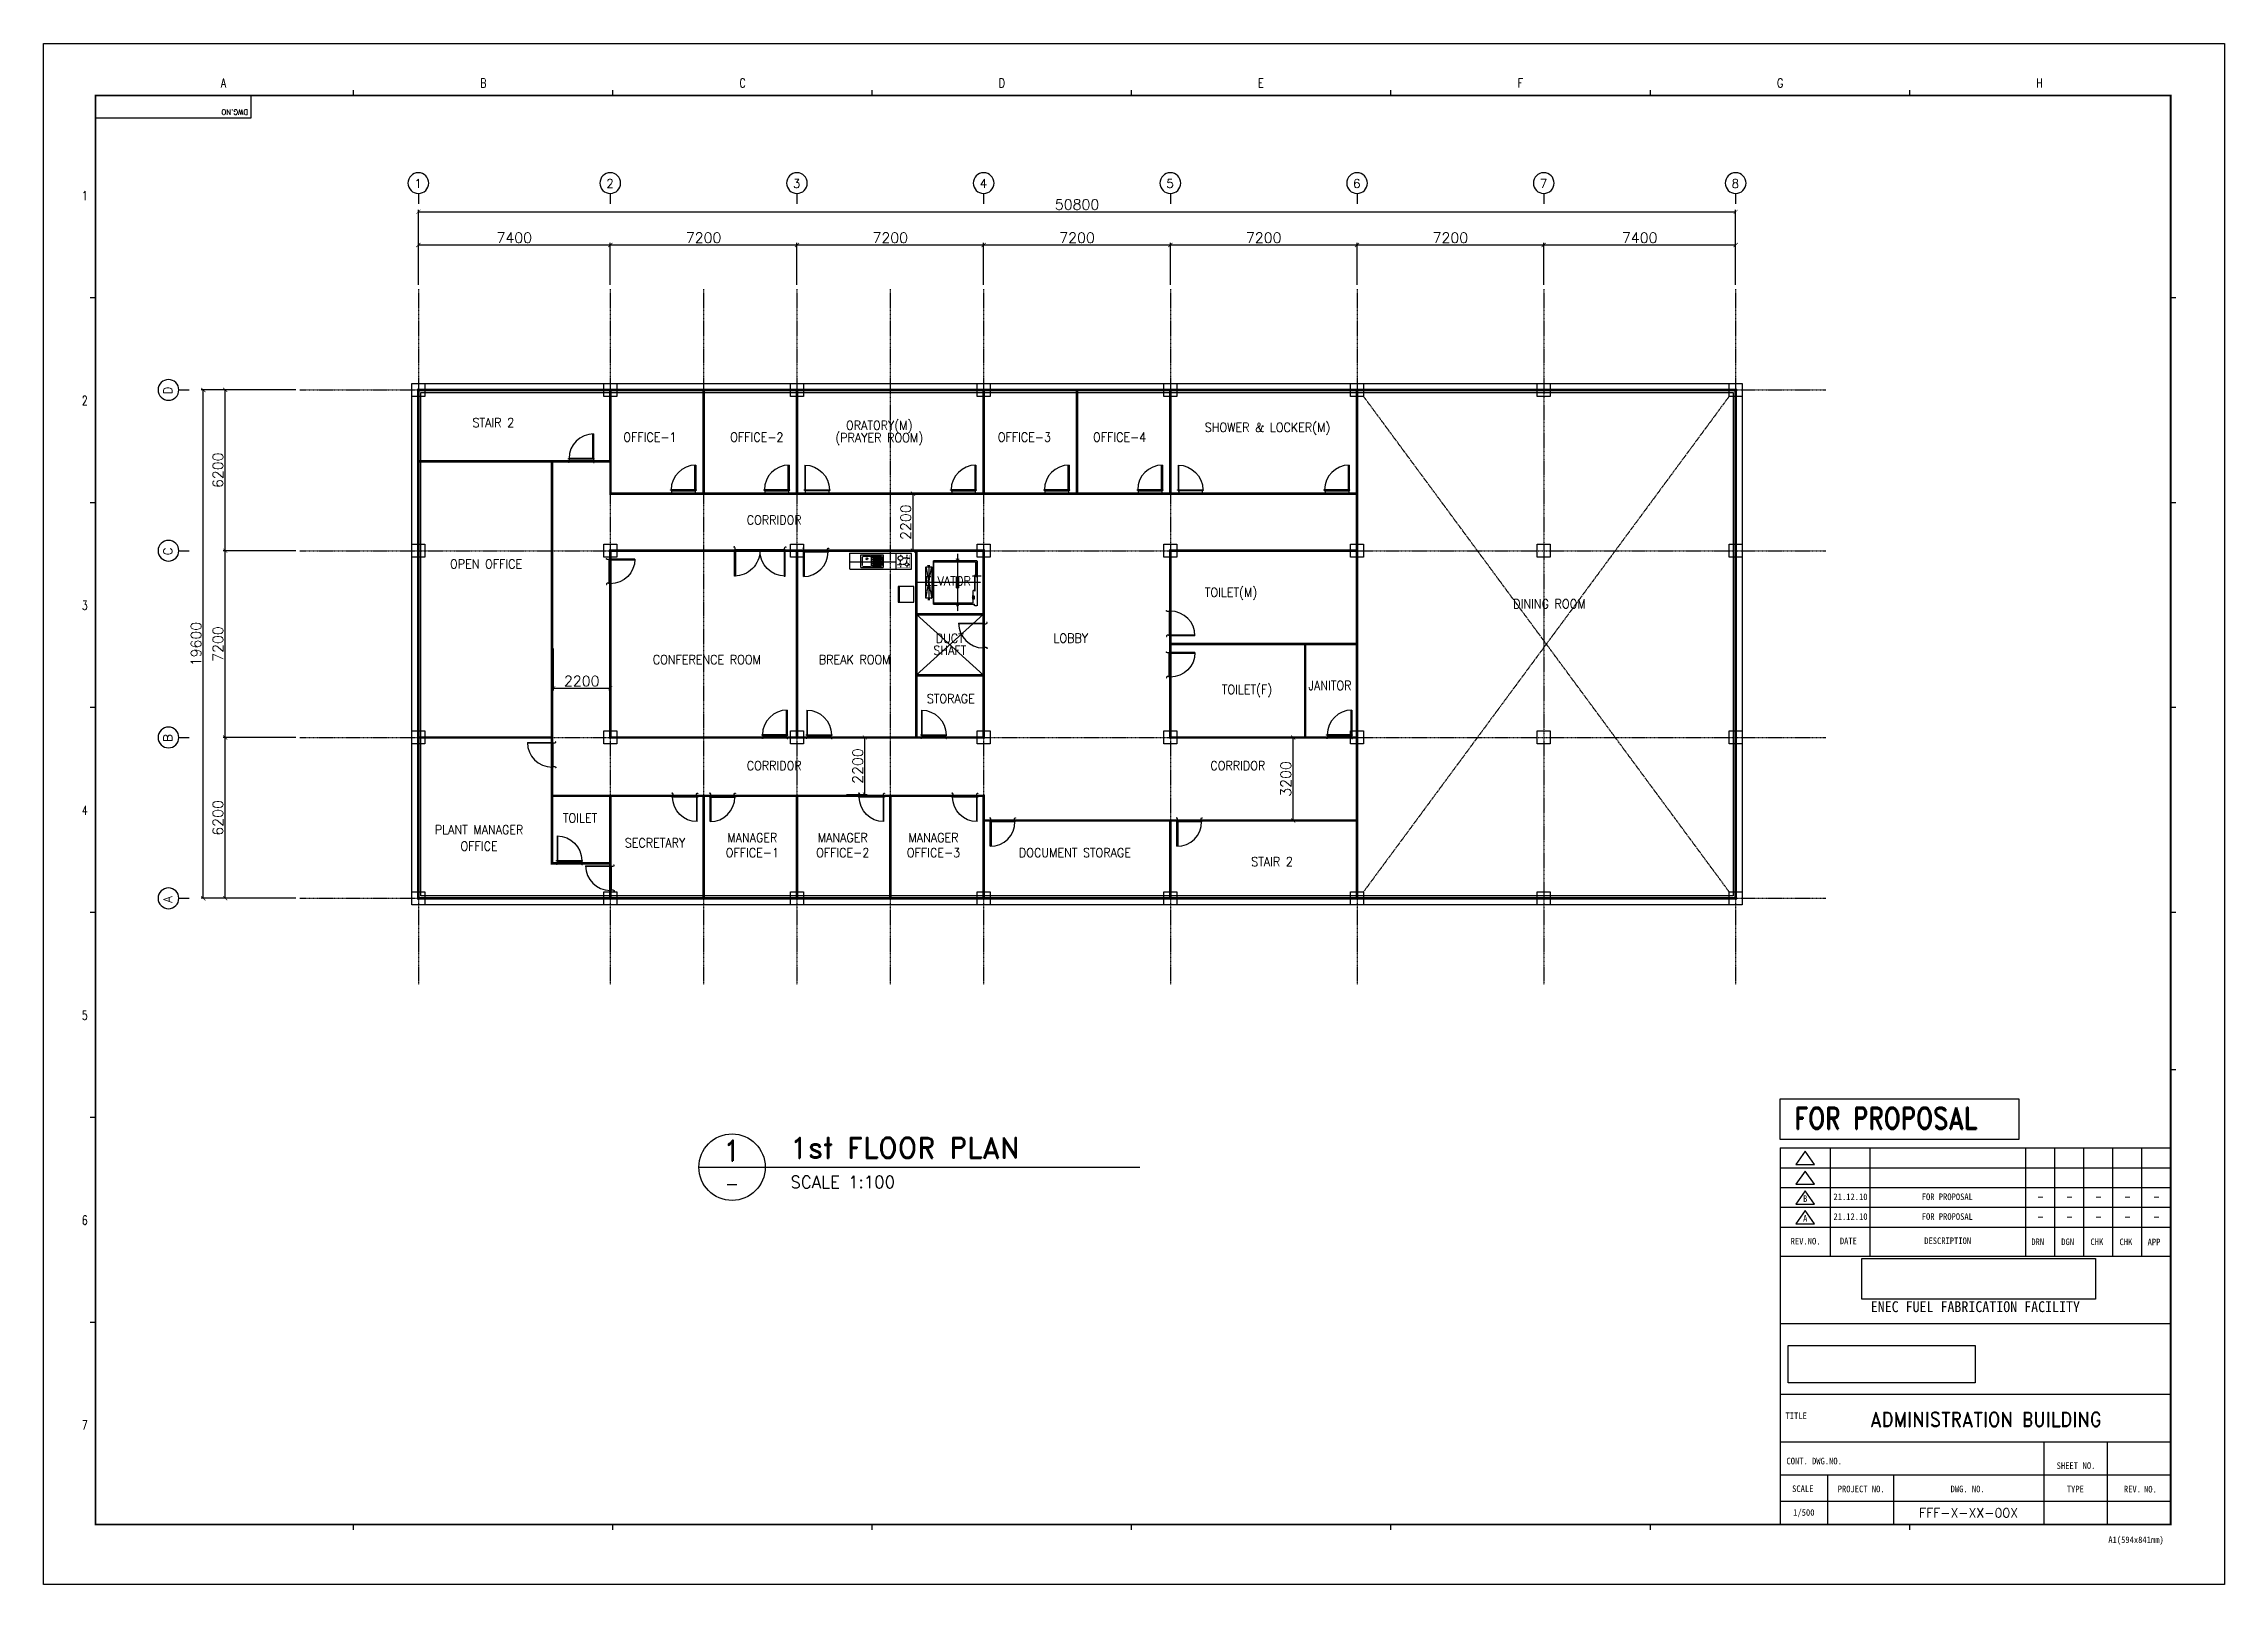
# Model space of a CAD drawing. Header units: millimetres. Extents: x -232466 to 399172, y -86855 to 307772.
# Drawn here: x -145277 to -61177, y -86240 to -26840 of the extents above; entities that cross this region are included whole.
import ezdxf
from ezdxf.enums import TextEntityAlignment as Align

# ---------------------------------------------------------------- set-up
doc = ezdxf.new("R2010")
doc.units = ezdxf.units.MM
doc.header["$XCLIPFRAME"] = 2
for name, pattern in [('AXES', [50.8, 31.75, -6.35, 6.35, -6.35]), ('CENTER', [2, 1.25, -0.25, 0.25, -0.25]), ('HID', [2.3, 1.5, -0.8])]:
    doc.linetypes.add(name, pattern=pattern)
doc.layers.add('0 외형선', color=3, linetype='Continuous', lineweight=25)
doc.layers.add('TEXT', color=7, linetype='Continuous', lineweight=15)
for name, color, linetype in [('8ELE', 8, 'Continuous'), ('Center Line', 1, 'CENTER'), ('COL', 2, 'Continuous'), ('dim', 7, 'Continuous'), ('DOOR', 4, 'Continuous'), ('Equipment', 7, 'Continuous'), ('G', 3, 'Continuous'), ('SYM', 7, 'Continuous'), ('TEXT1', 7, 'Continuous'), ('TITLEBOX', 7, 'Continuous'), ('TXT', 2, 'Continuous')]:
    doc.layers.add(name, color=color, linetype=linetype)
doc.styles.add('RD20', font='ROMAND.SHX', dxfattribs={"width": 0.8, "height": 2})
doc.styles.add('RD6', font='ROMAND.shx', dxfattribs={"width": 0.83, "height": 6})
doc.styles.add('ROMAND', font='romand')
doc.styles.add('RomanS', font='romans.shx')
doc.styles.add('TBOX', font='romans.shx')
doc.styles.add('돋움체', font='')
doc.styles.get('돋움체').set_extended_font_data('DotumChe')
doc.dimstyles.new('HYUNDAI', dxfattribs={"dimscale": 120, "dimtxt": 3, "dimasz": 3, "dimexe": 1, "dimexo": 2, "dimgap": 1, "dimtad": 1, "dimdec": 0, "dimdsep": 46, "dimtxsty": 'RomanS', "dimcen": 0, "dimclrd": 256, "dimclre": 256, "dimclrt": 3, "dimadec": 0, "dimazin": 0, "dimtfac": 1, "dimtdec": 0, "dimtix": 1, "dimtmove": 2, "dimatfit": 3, "dimfxl": 1, "dimtvp": 1, "dimtolj": 1, "dimarcsym": 0})
picture_1 = doc.add_image_def('image1', size_in_pixel=(850, 283))
picture_2 = doc.add_image_def('image2.jpg', size_in_pixel=(500, 87))

msp = doc.modelspace()

# ---------------------------------------------------------------- texts
at = {"layer": 'G', "color": 3, "style": 'RomanS', "width": 0.9}
for s, p in [('STAIR 2', (-127934.9, -41451.8)), ('OFFICE-1', (-121895.7, -42012.7)), ('OFFICE-2', (-117773.6, -42012.7)), ('(PRAYER ROOM)', (-113051, -42058.1)), ('ORATORY(M)', (-113051, -41581.8)), ('OFFICE-3', (-107455.6, -42012.7)), ('OFFICE-4', (-103781.6, -42012.7)), ('SHOWER & LOCKER(M)', (-98076, -41661)), ('CORRIDOR', (-117102.1, -45207)), ('OPEN OFFICE', (-128214.1, -46898.4)), ('ELVATOR', (-110402, -47557.9)), ('TOILET(M)', (-99485.2, -48020.4)), ('DINING ROOM', (-87203.6, -48438.2)), ('DUCT', (-110330.1, -49764.2)), ('LOBBY', (-105666.1, -49759.8)), ('CONFERENCE ROOM', (-119699.1, -50586)), ('BREAK ROOM', (-113996.9, -50586)), ('SHAFT', (-110330.1, -50230)), ('STORAGE', (-110294.7, -52090.7)), ('TOILET(F)', (-98869.5, -51765.6)), ('JANITOR', (-95670, -51587.3)), ('CORRIDOR', (-117102.1, -54673.8)), ('CORRIDOR', (-99222.6, -54673.8)), ('PLANT MANAGER', (-128483.1, -57147.5)), ('TOILET', (-124589.7, -56696.9)), ('OFFICE', (-128483.1, -57779.9)), ('SECRETARY', (-121697.9, -57650.3)), ('OFFICE-1', (-117947.1, -58027.9)), ('MANAGER', (-117947.1, -57449.2)), ('OFFICE-2', (-114460.8, -58027.9)), ('MANAGER', (-114460.8, -57449.2)), ('OFFICE-3', (-110960.5, -58027.9)), ('MANAGER', (-110960.5, -57449.2)), ('DOCUMENT STORAGE', (-105505.7, -58027.9)), ('STAIR 2', (-97903.2, -58377.3))]:
    msp.add_text(s, height=350, dxfattribs=at).set_placement(p, align=Align.MIDDLE)
at = {"layer": 'SYM', "style": 'ROMAND'}
msp.add_text('1', height=336.4, dxfattribs=at).set_placement((-130980.6, -32401.3))
for s, p in [('D', (-140317.7, -40365.9)), ('C', (-140317.7, -46565.9)), ('B', (-140317.7, -53765.9)), ('A', (-140317.7, -59965.9))]:
    msp.add_text(s, height=336.4, rotation=90, dxfattribs=at).set_placement(p)
at = {"layer": 'TEXT', "color": 7, "style": '돋움체'}
for s, height, p in [('B', 254.4, (-77341.2, -71366.5)), ('21.12.10', 254.4, (-75596, -71297.1)), ('FOR PROPOSAL', 254.396, (-71861.6, -71297.1)), ('A', 254.4, (-77341.2, -72129.7)), ('21.12.10', 254.4, (-75596, -72060.3)), ('FOR PROPOSAL', 254.396, (-71861.6, -72060.3))]:
    msp.add_text(s, height=height, dxfattribs=at).set_placement(p, align=Align.MIDDLE_CENTER)
msp.add_text('1/500', height=254.4, dxfattribs=at).set_placement((-77395.4, -83488.8), align=Align.MIDDLE)
at = {"layer": 'TEXT1', "color": 3, "style": 'ROMAND'}
msp.add_text('1', height=800, dxfattribs=at).set_placement((-118727.1, -69516), align=Align.MIDDLE_CENTER)
for s, height, p in [('1st FLOOR PLAN', 800, (-116487.1, -69806.1)), ('SCALE 1:100', 468, (-116475.8, -70961.8))]:
    msp.add_text(s, height=height, dxfattribs=at).set_placement(p)
at = {"layer": 'TEXT1', "style": 'RomanS'}
msp.add_text('-', height=480, dxfattribs=at).set_placement((-118727.1, -70796), align=Align.MIDDLE_CENTER)
at = {"layer": 'TITLEBOX', "color": 4, "linetype": 'Continuous', "style": 'TBOX', "width": 0.75}
for s, p in [('A', (-138440, -28533.5)), ('B', (-128440, -28533.5)), ('C', (-118440, -28533.5)), ('D', (-108440, -28533.5)), ('E', (-98440, -28533.5)), ('F', (-88426.3, -28533.5)), ('G', (-78426.3, -28533.5)), ('H', (-68426.3, -28533.5)), ('1', (-143802.9, -32873.3)), ('2', (-143802.9, -40773.3)), ('3', (-143802.9, -48673.3)), ('4', (-143802.9, -56573.3)), ('5', (-143802.9, -64473.3)), ('6', (-143802.9, -72373.3)), ('7', (-143802.9, -80273.3))]:
    msp.add_text(s, height=350, dxfattribs=at).set_placement(p)
at = {"layer": 'TITLEBOX', "style": 'ROMAND'}
msp.add_text('DWG.NO', height=200, rotation=180, dxfattribs=at).set_placement((-137392.5, -29380.3))
at = {"layer": 'TITLEBOX', "style": '돋움체'}
for s, height, p in [('REV.NO.', 254.4, (-77903.1, -73136.8)), ('REV.NO.', 254.4, (-77903.1, -73136.8)), ('DATE', 254.4, (-76004.8, -73126.7)), ('DATE', 254.4, (-76004.8, -73126.7)), ('DESCRIPTION', 254.396, (-72752.3, -73120)), ('DESCRIPTION', 254.396, (-72752.3, -73120)), ('DRN', 254.4, (-68622, -73159.9)), ('DRN', 254.4, (-68622, -73159.9)), ('DGN', 254.4, (-67468.1, -73159.9)), ('DGN', 254.4, (-67468.1, -73159.9)), ('CHK', 254.4, (-66341.6, -73159.9)), ('CHK', 254.4, (-66341.6, -73159.9)), ('CHK', 254.4, (-65221.2, -73162.7)), ('CHK', 254.4, (-65221.2, -73162.7)), ('APP', 254.4, (-64137.6, -73167.9)), ('APP', 254.4, (-64137.6, -73167.9)), ('TITLE', 254.4, (-78100.2, -79866.8)), ('TITLE', 254.4, (-78100.2, -79866.8)), ('CONT. DWG.NO.', 254.396, (-78065.5, -81611.5)), ('CONT. DWG.NO.', 254.396, (-78065.5, -81611.5)), ('SHEET', 254.4, (-67646.6, -81791)), ('SHEET', 254.4, (-67646.6, -81791)), ('NO.', 254.4, (-66644.2, -81787.2)), ('NO.', 254.4, (-66644.2, -81787.2)), ('SCALE', 254.4, (-77848.1, -82680.5)), ('SCALE', 254.4, (-77848.1, -82680.5)), ('PROJECT NO.', 254.396, (-76088.9, -82688)), ('PROJECT NO.', 254.396, (-76088.9, -82688)), ('DWG. NO.', 254.4, (-71735.1, -82688.1)), ('DWG. NO.', 254.4, (-71735.1, -82688.1)), ('TYPE', 254.4, (-67253.5, -82690.7)), ('TYPE', 254.4, (-67253.5, -82690.7)), ('REV.', 254.4, (-65052, -82693.4)), ('REV.', 254.4, (-65052, -82693.4)), ('NO.', 254.4, (-64275.6, -82698)), ('NO.', 254.4, (-64275.6, -82698))]:
    msp.add_text(s, height=height, dxfattribs=at).set_placement(p)
at = {"layer": 'TITLEBOX', "color": 3, "style": '돋움체'}
msp.add_text('ENEC FUEL FABRICATION FACILITY', height=416.189, dxfattribs=at).set_placement((-70781.1, -75534.8), align=Align.MIDDLE)
at = {"layer": 'TITLEBOX', "color": 0, "style": '돋움체'}
msp.add_text('A1(594x841mm)', height=254.396, dxfattribs=at).set_placement((-65653.3, -84647.1))
at = {"layer": 'TXT', "color": 30, "linetype": 'Continuous', "style": 'RD6', "width": 0.83}
msp.add_text('FOR PROPOSAL', height=835.501, dxfattribs=at).set_placement((-77760.6, -68684.6))
at = {"layer": 'TXT', "color": 7, "style": 'RD20', "width": 0.83}
for p in [(-68268.1, -71436.6), (-67149.6, -71436.6), (-66031.2, -71436.6), (-64912.7, -71436.6), (-63794.3, -71436.6), (-68268.1, -72199.8), (-67149.6, -72199.8), (-66031.2, -72199.8), (-64912.7, -72199.8), (-63794.3, -72199.8)]:
    msp.add_text('-', height=282.8, dxfattribs=at).set_placement(p, align=Align.CENTER)
at = {"layer": 'TXT', "color": 7, "style": 'ROMAND', "width": 0.9}
msp.add_text('ADMINISTRATION BUILDING', height=565.517, dxfattribs=at).set_placement((-70371.5, -79878), align=Align.MIDDLE)
at = {"layer": 'TXT', "color": 7, "style": 'RD20'}
msp.add_text('FFF-X-XX-00X', height=353.448, dxfattribs=at).set_placement((-71042.4, -83659.2), align=Align.CENTER)

# ---------------------------------------------------------------- blocks, each defined once
blk = doc.blocks.new('_ArchTick')
at = {"color": 0, "linetype": 'ByBlock', "const_width": 0.15}
blk.add_lwpolyline([(-0.5, -0.5), (0.5, 0.5)], dxfattribs=at)
blk = doc.blocks.new('*D250')
at = {"layer": 'Defpoints', "color": 0}
for p in [(-139118, -40190), (-135394, -40190), (-135394, -59790)]:
    blk.add_point(p, dxfattribs=at)
at = {"layer": 'dim', "lineweight": -2}
for p, q in [((-135554, -40190), (-139198, -40190)), ((-139118, -59790), (-139118, -40190)), ((-135554, -59790), (-139198, -59790))]:
    blk.add_line(p, q, dxfattribs=at)
at = {"layer": 'dim', "lineweight": -2, "xscale": 160, "yscale": 160, "zscale": 160}
for p, rotation in [((-139118, -40190), 90), ((-139118, -59790), 270)]:
    blk.add_blockref('_ArchTick', p, dxfattribs=dict(at, rotation=rotation))
at = {"layer": 'dim', "color": 0, "insert": (-139398, -49990), "char_height": 400, "attachment_point": 5, "rotation": 90, "style": 'RomanS', "bg_fill": 3, "box_fill_scale": 1.1, "bg_fill_color": 257, "bg_fill_transparency": 0}
blk.add_mtext('\\A1;19600', dxfattribs=at)
blk = doc.blocks.new('*D251')
at = {"layer": 'Defpoints', "color": 0}
for p in [(-138274, -40190), (-135394, -40190), (-135394, -46390)]:
    blk.add_point(p, dxfattribs=at)
at = {"layer": 'dim', "lineweight": -2}
for p, q in [((-135554, -40190), (-138354, -40190)), ((-138274, -46390), (-138274, -40190)), ((-135554, -46390), (-138354, -46390))]:
    blk.add_line(p, q, dxfattribs=at)
at = {"layer": 'dim', "lineweight": -2, "xscale": 160, "yscale": 160, "zscale": 160}
for p, rotation in [((-138274, -40190), 90), ((-138274, -46390), 270)]:
    blk.add_blockref('_ArchTick', p, dxfattribs=dict(at, rotation=rotation))
at = {"layer": 'dim', "color": 0, "insert": (-138554, -43290), "char_height": 400, "attachment_point": 5, "rotation": 90, "style": 'RomanS', "bg_fill": 3, "box_fill_scale": 1.1, "bg_fill_color": 257, "bg_fill_transparency": 0}
blk.add_mtext('\\A1;6200', dxfattribs=at)
blk = doc.blocks.new('*D252')
at = {"layer": 'Defpoints', "color": 0}
for p in [(-123425, -34603), (-130825, -36302), (-123425, -36302)]:
    blk.add_point(p, dxfattribs=at)
at = {"layer": 'dim', "lineweight": -2}
for p, q in [((-130825, -36142), (-130825, -34523)), ((-130825, -34603), (-123425, -34603)), ((-123425, -36142), (-123425, -34523))]:
    blk.add_line(p, q, dxfattribs=at)
at = {"layer": 'dim', "lineweight": -2, "xscale": 160, "yscale": 160, "zscale": 160, "rotation": 180}
blk.add_blockref('_ArchTick', (-130825, -34603), dxfattribs=at)
at = {"layer": 'dim', "lineweight": -2, "xscale": 160, "yscale": 160, "zscale": 160}
blk.add_blockref('_ArchTick', (-123425, -34603), dxfattribs=at)
at = {"layer": 'dim', "color": 0, "insert": (-127125, -34323), "char_height": 400, "attachment_point": 5, "style": 'RomanS', "bg_fill": 3, "box_fill_scale": 1.1, "bg_fill_color": 257, "bg_fill_transparency": 0}
blk.add_mtext('\\A1;7400', dxfattribs=at)
blk = doc.blocks.new('주열')
at = {"layer": 'SYM'}
blk.add_line((0, 600), (0, 0), dxfattribs=at)
blk.add_circle((0, 1200), 600, dxfattribs=at)
blk = doc.blocks.new('*D253')
at = {"layer": 'Defpoints', "color": 0}
for p in [(-80025, -33324), (-130825, -36302), (-80025, -36302)]:
    blk.add_point(p, dxfattribs=at)
at = {"layer": 'dim', "lineweight": -2}
for p, q in [((-130825, -36142), (-130825, -33244)), ((-130825, -33324), (-80025, -33324)), ((-80025, -36142), (-80025, -33244))]:
    blk.add_line(p, q, dxfattribs=at)
at = {"layer": 'dim', "lineweight": -2, "xscale": 160, "yscale": 160, "zscale": 160, "rotation": 180}
blk.add_blockref('_ArchTick', (-130825, -33324), dxfattribs=at)
at = {"layer": 'dim', "lineweight": -2, "xscale": 160, "yscale": 160, "zscale": 160}
blk.add_blockref('_ArchTick', (-80025, -33324), dxfattribs=at)
at = {"layer": 'dim', "color": 0, "insert": (-105425, -33044), "char_height": 400, "attachment_point": 5, "style": 'RomanS', "bg_fill": 3, "box_fill_scale": 1.1, "bg_fill_color": 257, "bg_fill_transparency": 0}
blk.add_mtext('\\A1;50800', dxfattribs=at)
blk = doc.blocks.new('*D254')
at = {"layer": 'Defpoints', "color": 0}
for p in [(-116225, -34603), (-123425, -36302), (-116225, -36302)]:
    blk.add_point(p, dxfattribs=at)
at = {"layer": 'dim', "lineweight": -2}
for p, q in [((-123425, -36142), (-123425, -34523)), ((-123425, -34603), (-116225, -34603)), ((-116225, -36142), (-116225, -34523))]:
    blk.add_line(p, q, dxfattribs=at)
at = {"layer": 'dim', "lineweight": -2, "xscale": 160, "yscale": 160, "zscale": 160, "rotation": 180}
blk.add_blockref('_ArchTick', (-123425, -34603), dxfattribs=at)
at = {"layer": 'dim', "lineweight": -2, "xscale": 160, "yscale": 160, "zscale": 160}
blk.add_blockref('_ArchTick', (-116225, -34603), dxfattribs=at)
at = {"layer": 'dim', "color": 0, "insert": (-119825, -34323), "char_height": 400, "attachment_point": 5, "style": 'RomanS', "bg_fill": 3, "box_fill_scale": 1.1, "bg_fill_color": 257, "bg_fill_transparency": 0}
blk.add_mtext('\\A1;7200', dxfattribs=at)
blk = doc.blocks.new('*D255')
at = {"layer": 'Defpoints', "color": 0}
for p in [(-109025, -34603), (-116225, -36302), (-109025, -36302)]:
    blk.add_point(p, dxfattribs=at)
at = {"layer": 'dim', "lineweight": -2}
for p, q in [((-116225, -36142), (-116225, -34523)), ((-116225, -34603), (-109025, -34603)), ((-109025, -36142), (-109025, -34523))]:
    blk.add_line(p, q, dxfattribs=at)
at = {"layer": 'dim', "lineweight": -2, "xscale": 160, "yscale": 160, "zscale": 160, "rotation": 180}
blk.add_blockref('_ArchTick', (-116225, -34603), dxfattribs=at)
at = {"layer": 'dim', "lineweight": -2, "xscale": 160, "yscale": 160, "zscale": 160}
blk.add_blockref('_ArchTick', (-109025, -34603), dxfattribs=at)
at = {"layer": 'dim', "color": 0, "insert": (-112625, -34323), "char_height": 400, "attachment_point": 5, "style": 'RomanS', "bg_fill": 3, "box_fill_scale": 1.1, "bg_fill_color": 257, "bg_fill_transparency": 0}
blk.add_mtext('\\A1;7200', dxfattribs=at)
blk = doc.blocks.new('*D256')
at = {"layer": 'Defpoints', "color": 0}
for p in [(-101825, -34603), (-109025, -36302), (-101825, -36302)]:
    blk.add_point(p, dxfattribs=at)
at = {"layer": 'dim', "lineweight": -2}
for p, q in [((-109025, -36142), (-109025, -34523)), ((-109025, -34603), (-101825, -34603)), ((-101825, -36142), (-101825, -34523))]:
    blk.add_line(p, q, dxfattribs=at)
at = {"layer": 'dim', "lineweight": -2, "xscale": 160, "yscale": 160, "zscale": 160, "rotation": 180}
blk.add_blockref('_ArchTick', (-109025, -34603), dxfattribs=at)
at = {"layer": 'dim', "lineweight": -2, "xscale": 160, "yscale": 160, "zscale": 160}
blk.add_blockref('_ArchTick', (-101825, -34603), dxfattribs=at)
at = {"layer": 'dim', "color": 0, "insert": (-105425, -34323), "char_height": 400, "attachment_point": 5, "style": 'RomanS', "bg_fill": 3, "box_fill_scale": 1.1, "bg_fill_color": 257, "bg_fill_transparency": 0}
blk.add_mtext('\\A1;7200', dxfattribs=at)
blk = doc.blocks.new('*D257')
at = {"layer": 'Defpoints', "color": 0}
for p in [(-94625, -34603), (-101825, -36302), (-94625, -36302)]:
    blk.add_point(p, dxfattribs=at)
at = {"layer": 'dim', "lineweight": -2}
for p, q in [((-101825, -36142), (-101825, -34523)), ((-101825, -34603), (-94625, -34603)), ((-94625, -36142), (-94625, -34523))]:
    blk.add_line(p, q, dxfattribs=at)
at = {"layer": 'dim', "lineweight": -2, "xscale": 160, "yscale": 160, "zscale": 160, "rotation": 180}
blk.add_blockref('_ArchTick', (-101825, -34603), dxfattribs=at)
at = {"layer": 'dim', "lineweight": -2, "xscale": 160, "yscale": 160, "zscale": 160}
blk.add_blockref('_ArchTick', (-94625, -34603), dxfattribs=at)
at = {"layer": 'dim', "color": 0, "insert": (-98225, -34323), "char_height": 400, "attachment_point": 5, "style": 'RomanS', "bg_fill": 3, "box_fill_scale": 1.1, "bg_fill_color": 257, "bg_fill_transparency": 0}
blk.add_mtext('\\A1;7200', dxfattribs=at)
blk = doc.blocks.new('*D258')
at = {"layer": 'Defpoints', "color": 0}
for p in [(-80025, -34603), (-87425, -36302), (-80025, -36302)]:
    blk.add_point(p, dxfattribs=at)
at = {"layer": 'dim', "lineweight": -2}
for p, q in [((-87425, -36142), (-87425, -34523)), ((-87425, -34603), (-80025, -34603)), ((-80025, -36142), (-80025, -34523))]:
    blk.add_line(p, q, dxfattribs=at)
at = {"layer": 'dim', "lineweight": -2, "xscale": 160, "yscale": 160, "zscale": 160, "rotation": 180}
blk.add_blockref('_ArchTick', (-87425, -34603), dxfattribs=at)
at = {"layer": 'dim', "lineweight": -2, "xscale": 160, "yscale": 160, "zscale": 160}
blk.add_blockref('_ArchTick', (-80025, -34603), dxfattribs=at)
at = {"layer": 'dim', "color": 0, "insert": (-83725, -34323), "char_height": 400, "attachment_point": 5, "style": 'RomanS', "bg_fill": 3, "box_fill_scale": 1.1, "bg_fill_color": 257, "bg_fill_transparency": 0}
blk.add_mtext('\\A1;7400', dxfattribs=at)
blk = doc.blocks.new('*D259')
at = {"layer": 'Defpoints', "color": 0}
for p in [(-138274, -46390), (-135394, -46390), (-135394, -53590)]:
    blk.add_point(p, dxfattribs=at)
at = {"layer": 'dim', "lineweight": -2}
for p, q in [((-135554, -46390), (-138354, -46390)), ((-138274, -53590), (-138274, -46390)), ((-135554, -53590), (-138354, -53590))]:
    blk.add_line(p, q, dxfattribs=at)
at = {"layer": 'dim', "lineweight": -2, "xscale": 160, "yscale": 160, "zscale": 160}
for p, rotation in [((-138274, -46390), 90), ((-138274, -53590), 270)]:
    blk.add_blockref('_ArchTick', p, dxfattribs=dict(at, rotation=rotation))
at = {"layer": 'dim', "color": 0, "insert": (-138554, -49990), "char_height": 400, "attachment_point": 5, "rotation": 90, "style": 'RomanS', "bg_fill": 3, "box_fill_scale": 1.1, "bg_fill_color": 257, "bg_fill_transparency": 0}
blk.add_mtext('\\A1;7200', dxfattribs=at)
blk = doc.blocks.new('*D260')
at = {"layer": 'Defpoints', "color": 0}
for p in [(-87425, -34603), (-94625, -36302), (-87425, -36302)]:
    blk.add_point(p, dxfattribs=at)
at = {"layer": 'dim', "lineweight": -2}
for p, q in [((-94625, -36142), (-94625, -34523)), ((-94625, -34603), (-87425, -34603)), ((-87425, -36142), (-87425, -34523))]:
    blk.add_line(p, q, dxfattribs=at)
at = {"layer": 'dim', "lineweight": -2, "xscale": 160, "yscale": 160, "zscale": 160, "rotation": 180}
blk.add_blockref('_ArchTick', (-94625, -34603), dxfattribs=at)
at = {"layer": 'dim', "lineweight": -2, "xscale": 160, "yscale": 160, "zscale": 160}
blk.add_blockref('_ArchTick', (-87425, -34603), dxfattribs=at)
at = {"layer": 'dim', "color": 0, "insert": (-91025, -34323), "char_height": 400, "attachment_point": 5, "style": 'RomanS', "bg_fill": 3, "box_fill_scale": 1.1, "bg_fill_color": 257, "bg_fill_transparency": 0}
blk.add_mtext('\\A1;7200', dxfattribs=at)
blk = doc.blocks.new('*D261')
at = {"layer": 'Defpoints', "color": 0}
for p in [(-138274, -53590), (-135394, -53590), (-135394, -59790)]:
    blk.add_point(p, dxfattribs=at)
at = {"layer": 'dim', "lineweight": -2}
for p, q in [((-135554, -53590), (-138354, -53590)), ((-138274, -59790), (-138274, -53590)), ((-135554, -59790), (-138354, -59790))]:
    blk.add_line(p, q, dxfattribs=at)
at = {"layer": 'dim', "lineweight": -2, "xscale": 160, "yscale": 160, "zscale": 160}
for p, rotation in [((-138274, -53590), 90), ((-138274, -59790), 270)]:
    blk.add_blockref('_ArchTick', p, dxfattribs=dict(at, rotation=rotation))
at = {"layer": 'dim', "color": 0, "insert": (-138554, -56690), "char_height": 400, "attachment_point": 5, "rotation": 90, "style": 'RomanS', "bg_fill": 3, "box_fill_scale": 1.1, "bg_fill_color": 257, "bg_fill_transparency": 0}
blk.add_mtext('\\A1;6200', dxfattribs=at)
blk = doc.blocks.new('SD1')
at = {"color": 8}
for p, q in [((-55, 200), (-975, 200)), ((-955, 155), (-45, 155))]:
    blk.add_line(p, q, dxfattribs=at)
for points in [[(-25, 1150), (-25, 200), (-55, 200), (-55, 1150)], [(-1000, 180), (-1000, 200), (-975, 200), (-975, 155), (-955, 155), (-955, 95), (-975, 50), (-1000, 50), (-1000, 70)], [(0, 180), (0, 200), (-25, 200), (-25, 155), (-45, 155), (-45, 95), (-25, 50), (0, 50), (0, 70)]]:
    blk.add_lwpolyline(points)
blk.add_arc((-25, 200), 950, 90, 180)
blk = doc.blocks.new('D2000')
at = {"color": 8}
for p, q in [((-45, -45), (-45, -1955)), ((0, -1935), (0, -65))]:
    blk.add_line(p, q, dxfattribs=at)
for points in [[(-25, 0), (0, 0), (0, -25), (-45, -25), (-45, -45), (-105, -45), (-150, -25), (-150, 0), (-130, 0)], [(975, -25), (0, -25), (0, -65), (975, -65), (975, -25)], [(-25, -2000), (0, -2000), (0, -1975), (-45, -1975), (-45, -1955), (-105, -1955), (-150, -1975), (-150, -2000), (-130, -2000)], [(975, -1975), (0, -1975), (0, -1935), (975, -1935), (975, -1975)]]:
    blk.add_lwpolyline(points)
at = {"ltscale": 0.2}
for centre, start, end in [((0, -25), 270, 0), ((0, -1975), 0, 90)]:
    blk.add_arc(centre, 975, start, end, dxfattribs=at)
blk = doc.blocks.new('*D266')
at = {"layer": 'dim', "lineweight": -2}
for p, q in [((-112463, -44190), (-111669, -44190)), ((-111749, -46390), (-111749, -44190)), ((-112463, -46390), (-111669, -46390))]:
    blk.add_line(p, q, dxfattribs=at)
at = {"layer": 'dim', "lineweight": -2, "xscale": 160, "yscale": 160, "zscale": 160}
for p, rotation in [((-111749, -44190), 90), ((-111749, -46390), 270)]:
    blk.add_blockref('_ArchTick', p, dxfattribs=dict(at, rotation=rotation))
at = {"layer": 'dim', "color": 0, "insert": (-112029, -45290), "char_height": 400, "attachment_point": 5, "rotation": 90, "style": 'RomanS', "bg_fill": 3, "box_fill_scale": 1.1, "bg_fill_color": 257, "bg_fill_transparency": 0}
blk.add_mtext('\\A1;2200', dxfattribs=at)
at = {"layer": 'Defpoints', "color": 0}
for p in [(-112623, -44190), (-111749, -44190), (-112623, -46390)]:
    blk.add_point(p, dxfattribs=at)
blk = doc.blocks.new('*D267')
at = {"layer": 'dim', "lineweight": -2}
for p, q in [((-114315, -53590), (-113522, -53590)), ((-113602, -55790), (-113602, -53590)), ((-114315, -55790), (-113522, -55790))]:
    blk.add_line(p, q, dxfattribs=at)
at = {"layer": 'dim', "lineweight": -2, "xscale": 160, "yscale": 160, "zscale": 160}
for p, rotation in [((-113602, -53590), 90), ((-113602, -55790), 270)]:
    blk.add_blockref('_ArchTick', p, dxfattribs=dict(at, rotation=rotation))
at = {"layer": 'dim', "color": 0, "insert": (-113882, -54690), "char_height": 400, "attachment_point": 5, "rotation": 90, "style": 'RomanS', "bg_fill": 3, "box_fill_scale": 1.1, "bg_fill_color": 257, "bg_fill_transparency": 0}
blk.add_mtext('\\A1;2200', dxfattribs=at)
at = {"layer": 'Defpoints', "color": 0}
for p in [(-114475, -53590), (-113602, -53590), (-114475, -55790)]:
    blk.add_point(p, dxfattribs=at)
blk = doc.blocks.new('*D268')
at = {"layer": 'Defpoints', "color": 0}
for p in [(-125625, -49995), (-123425, -49990)]:
    blk.add_point(p, dxfattribs=at)
at = {"layer": 'dim', "lineweight": -2}
for p, q in [((-125625, -50155), (-125625, -51774)), ((-123425, -50150), (-123425, -51774)), ((-125625, -51694), (-123425, -51694))]:
    blk.add_line(p, q, dxfattribs=at)
at = {"layer": 'dim', "lineweight": -2, "xscale": 160, "yscale": 160, "zscale": 160, "rotation": 180}
blk.add_blockref('_ArchTick', (-125625, -51694), dxfattribs=at)
at = {"layer": 'dim', "lineweight": -2, "xscale": 160, "yscale": 160, "zscale": 160}
blk.add_blockref('_ArchTick', (-123425, -51694), dxfattribs=at)
at = {"layer": 'dim', "color": 0, "insert": (-124525, -51414), "char_height": 400, "attachment_point": 5, "style": 'RomanS', "bg_fill": 3, "box_fill_scale": 1.1, "bg_fill_color": 257, "bg_fill_transparency": 0}
blk.add_mtext('\\A1;2200', dxfattribs=at)
at = {"layer": 'Defpoints', "color": 0}
blk.add_point((-123425, -51694), dxfattribs=at)
blk = doc.blocks.new('*D269')
at = {"layer": 'Defpoints', "color": 0}
for p in [(-97965, -53590), (-97091, -53590), (-97965, -56790)]:
    blk.add_point(p, dxfattribs=at)
at = {"layer": 'dim', "lineweight": -2}
for p, q in [((-97805, -53590), (-97011, -53590)), ((-97091, -56790), (-97091, -53590)), ((-97805, -56790), (-97011, -56790))]:
    blk.add_line(p, q, dxfattribs=at)
at = {"layer": 'dim', "lineweight": -2, "xscale": 160, "yscale": 160, "zscale": 160}
for p, rotation in [((-97091, -53590), 90), ((-97091, -56790), 270)]:
    blk.add_blockref('_ArchTick', p, dxfattribs=dict(at, rotation=rotation))
at = {"layer": 'dim', "color": 0, "insert": (-97371, -55190), "char_height": 400, "attachment_point": 5, "rotation": 90, "style": 'RomanS', "bg_fill": 3, "box_fill_scale": 1.1, "bg_fill_color": 257, "bg_fill_transparency": 0}
blk.add_mtext('\\A1;3200', dxfattribs=at)

# ---------------------------------------------------------------- linework, layer by layer
for p, q in [((-111624.8, -48840.1), (-109024.8, -51190.1)), ((-109024.8, -48840.1), (-111624.8, -51190.1)), ((-63251, -83030.9), (-63251, -83946.7))]:
    msp.add_line(p, q)
msp.add_lwpolyline([(-120007.1, -70156), (-103007.1, -70156)])
msp.add_circle((-118727.1, -70156), 1280)
at = {"layer": '0 외형선', "linetype": 'Continuous', "const_width": 100}
for points in [[(-130825, -40190.1), (-123425, -40190.1), (-123425, -42940.1), (-130825, -42940.1)], [(-123416.1, -40190.1), (-119819, -40190.1), (-119819, -44190.1), (-123416.1, -44190.1)], [(-119818.8, -40190.1), (-116221.7, -40190.1), (-116221.7, -44190.1), (-119818.8, -44190.1)], [(-116224.8, -40190.1), (-109025, -40190.1), (-109025, -44190.1), (-116224.8, -44190.1)], [(-109019.4, -40190.1), (-105422.4, -40190.1), (-105422.4, -44190.1), (-109019.4, -44190.1)], [(-105422.1, -40190.1), (-101825, -40190.1), (-101825, -44190.1), (-105422.1, -44190.1)], [(-101824.8, -40190.1), (-94625, -40190.1), (-94625, -44190.1), (-101824.8, -44190.1)], [(-94625, -40190.1), (-80025.3, -40190.1), (-80024.2, -59790.1), (-94625, -59790.1)], [(-130825, -42940.1), (-125670, -42940.1), (-125670, -53590.1), (-130825, -53590.1)], [(-123423.6, -46390.1), (-116225, -46390.1), (-116225, -53590.1), (-123425, -53590.1)], [(-116225, -46390.1), (-111625, -46390.1), (-111625, -53590.1), (-116226.5, -53590.1)], [(-111624.8, -46390.1), (-109024.8, -46390.1), (-109024.8, -48840.1), (-111624.8, -48840.1)], [(-101826.2, -46390.1), (-94626.4, -46390.2), (-94626.5, -49990.1), (-101826.2, -49990.1)], [(-111624.8, -48840.1), (-109024.8, -48840.1), (-109024.8, -51190.1), (-111624.8, -51190.1)], [(-101826.2, -49990.1), (-96625.8, -49990.1), (-96625.8, -53590.1), (-101826.2, -53590.1)], [(-96625.8, -49990.1), (-94625.8, -49990.1), (-94625.8, -53590.1), (-96625.8, -53590.1)], [(-111624.8, -51190.1), (-109024.8, -51190.1), (-109024.8, -53590.1), (-111624.8, -53590.1)], [(-125670, -55840.1), (-123425, -55840.1), (-123425, -58440.1), (-125670, -58440.1)], [(-123422.1, -55840.1), (-119825, -55840.1), (-119825, -59790.1), (-123422.1, -59790.1)], [(-119822.1, -55840.1), (-116225, -55840.1), (-116225, -59790.1), (-119822.1, -59790.1)], [(-116222.1, -55840.1), (-112625, -55840.1), (-112625, -59790.1), (-116222.1, -59790.1)], [(-112622.1, -55840.1), (-109025, -55840.1), (-109025, -59790.1), (-112622.1, -59790.1)], [(-109022.1, -56790.1), (-101825, -56790.1), (-101825, -59790.1), (-109022.1, -59790.1)], [(-101826.4, -56790.1), (-94626.4, -56790.1), (-94626.4, -59790.1), (-101826.4, -59790.1)]]:
    msp.add_lwpolyline(points, close=True, dxfattribs=at)
for points in [[(-101825.4, -40190.1), (-98225, -40190.1)], [(-130825, -53590.1), (-125670, -53590.1), (-125670, -58440.1), (-123425, -58440.1), (-123425, -59790.1), (-130825, -59790.1), (-130825, -53590.1)]]:
    msp.add_lwpolyline(points, dxfattribs=at)
at = {"layer": '8ELE'}
msp.add_line((-114201.2, -46485.4), (-111811.2, -46485.4), dxfattribs=at)
at = {"layer": 'Center Line', "linetype": 'AXES'}
for p, q in [((-130825, -36301.8), (-130825, -63111.5)), ((-80275.3, -40440.1), (-94375, -59540.1)), ((-80276.5, -59540.1), (-94375, -40440.1)), ((-135393.6, -46390.1), (-76552.4, -46390.1))]:
    msp.add_line(p, q, dxfattribs=at)
at = {"layer": 'COL'}
for points in [[(-131075.3, -40440.1), (-131075.3, -39940.1), (-130575.3, -39940.1), (-130575.3, -40440.1)], [(-123675.3, -40440.1), (-123675.3, -39940.1), (-123175.3, -39940.1), (-123175.3, -40440.1)], [(-116473.6, -40440.1), (-116473.6, -39940.1), (-115973.6, -39940.1), (-115973.6, -40440.1)], [(-109273.6, -40440.1), (-109273.6, -39940.1), (-108773.6, -39940.1), (-108773.6, -40440.1)], [(-102075.4, -40440.1), (-102075.4, -39940.1), (-101575.4, -39940.1), (-101575.4, -40440.1)], [(-94875, -40440.1), (-94875, -39940.1), (-94375, -39940.1), (-94375, -40440.1)], [(-87675, -40440.1), (-87675, -39940.1), (-87175, -39940.1), (-87175, -40440.1)], [(-80275.3, -40440.1), (-80275.3, -39940.1), (-79775.3, -39940.1), (-79775.3, -40440.1)], [(-131075, -46640.1), (-131075, -46140.1), (-130575, -46140.1), (-130575, -46640.1)], [(-123673.6, -46640.1), (-123673.6, -46140.1), (-123173.6, -46140.1), (-123173.6, -46640.1)], [(-116475, -46640.1), (-116475, -46140.1), (-115975, -46140.1), (-115975, -46640.1)], [(-109275, -46640.1), (-109275, -46140.1), (-108775, -46140.1), (-108775, -46640.1)], [(-102075, -46640.1), (-102075, -46140.1), (-101575, -46140.1), (-101575, -46640.1)], [(-94875, -46640.1), (-94875, -46140.1), (-94375, -46140.1), (-94375, -46640.1)], [(-87675, -46640.1), (-87675, -46140.1), (-87175, -46140.1), (-87175, -46640.1)], [(-80275, -46640.1), (-80275, -46140.1), (-79775, -46140.1), (-79775, -46640.1)], [(-131075, -53840.1), (-131075, -53340.1), (-130575, -53340.1), (-130575, -53840.1)], [(-123673.6, -53840.1), (-123673.6, -53340.1), (-123173.6, -53340.1), (-123173.6, -53840.1)], [(-116475, -53840.1), (-116475, -53340.1), (-115975, -53340.1), (-115975, -53840.1)], [(-109275, -53840.1), (-109275, -53340.1), (-108775, -53340.1), (-108775, -53840.1)], [(-102075, -53840.1), (-102075, -53340.1), (-101575, -53340.1), (-101575, -53840.1)], [(-94875, -53840.1), (-94875, -53340.1), (-94375, -53340.1), (-94375, -53840.1)], [(-87675, -53840.1), (-87675, -53340.1), (-87175, -53340.1), (-87175, -53840.1)], [(-80275, -53840.1), (-80275, -53340.1), (-79775, -53340.1), (-79775, -53840.1)], [(-131075, -60040.1), (-131075, -59540.1), (-130575, -59540.1), (-130575, -60040.1)], [(-123675, -60040.1), (-123675, -59540.1), (-123175, -59540.1), (-123175, -60040.1)], [(-116475, -60040.1), (-116475, -59540.1), (-115975, -59540.1), (-115975, -60040.1)], [(-109275, -60040.1), (-109275, -59540.1), (-108775, -59540.1), (-108775, -60040.1)], [(-102075, -60040.1), (-102075, -59540.1), (-101575, -59540.1), (-101575, -60040.1)], [(-94875, -60040.1), (-94875, -59540.1), (-94375, -59540.1), (-94375, -60040.1)], [(-87676.5, -60040.1), (-87676.5, -59540.1), (-87176.5, -59540.1), (-87176.5, -60040.1)], [(-80276.5, -60040.1), (-80276.5, -59540.1), (-79776.5, -59540.1), (-79776.5, -60040.1)]]:
    msp.add_lwpolyline(points, close=True, dxfattribs=at)
at = {"layer": 'Equipment', "color": 8, "linetype": 'HID'}
for p, q in [((-114201.2, -46485.4), (-114201.2, -47095.4)), ((-114201.2, -47095.4), (-111811.2, -47095.4)), ((-113698.7, -46805), (-113698.7, -46635.2)), ((-113698.7, -46975.2), (-113698.7, -46813.6)), ((-113668.7, -46605.2), (-113388.7, -46605.2)), ((-113388.7, -47005.2), (-113668.7, -47005.2)), ((-113388.7, -46605.2), (-112968.7, -46605.2)), ((-113368.6, -47005.2), (-112968.7, -47005.2)), ((-113358.7, -46635.2), (-113358.7, -46802.6)), ((-113358.7, -46813.6), (-113358.7, -46975.2)), ((-112938.7, -46792.2), (-112938.7, -46635.2)), ((-112938.7, -46975.2), (-112938.7, -46806.6)), ((-112352.6, -46674.7), (-112304, -46674.7)), ((-112352.6, -46916.1), (-112304, -46916.1)), ((-112231.9, -46554), (-112231.9, -46602.5)), ((-112231.9, -46840.8), (-112231.9, -46750)), ((-112231.9, -46988.3), (-112231.9, -47036.9)), ((-112065.8, -46674.7), (-112156.6, -46674.7)), ((-112065.8, -46916.1), (-112156.6, -46916.1)), ((-111990.5, -46554), (-111990.5, -46602.5)), ((-111990.5, -46840.8), (-111990.5, -46750)), ((-111990.5, -46988.3), (-111990.5, -47036.9)), ((-111918.3, -46674.7), (-111869.7, -46674.7)), ((-111918.3, -46916.1), (-111869.7, -46916.1)), ((-111249.8, -47015.1), (-111029.8, -48215.1)), ((-111249.8, -48215.1), (-111029.8, -47015.1)), ((-111139.8, -47004.4), (-111139.8, -48283.7)), ((-109279.8, -46785.1), (-110971.8, -46785.1)), ((-110971.8, -46785.1), (-110971.8, -48445.1)), ((-110946.8, -48415.1), (-110946.8, -46815.1)), ((-110946.8, -46815.1), (-109446.8, -46815.1)), ((-110069.8, -46709), (-109989.8, -46709)), ((-110069.8, -46724), (-110069.8, -46709)), ((-110039.8, -46724), (-110069.8, -46724)), ((-110039.8, -46765), (-110039.8, -46724)), ((-110019.8, -46765), (-110039.8, -46765)), ((-110029.8, -46515.1), (-110029.8, -48715.1)), ((-110019.8, -46724), (-110019.8, -46765)), ((-109989.8, -46724), (-110019.8, -46724)), ((-109989.8, -46709), (-109989.8, -46724)), ((-109989.8, -46709), (-109989.8, -46715)), ((-109279.8, -46785.1), (-109279.8, -48520.1)), ((-112268.3, -48374.3), (-112268.3, -47774.3)), ((-109133.9, -47615.1), (-111624.8, -47615.1)), ((-109123.7, -47370.1), (-109467.6, -47370.1)), ((-109446.8, -47920.1), (-109446.8, -48415.1)), ((-109399.8, -47920.1), (-109446.8, -47920.1)), ((-109399.8, -47940.1), (-109399.8, -47920.1)), ((-110971.8, -48445.1), (-109381.8, -48445.1)), ((-109446.8, -48415.1), (-110946.8, -48415.1)), ((-110039.8, -48506.1), (-110069.8, -48506.1)), ((-110069.8, -48506.1), (-110069.8, -48521.1)), ((-110069.8, -48521.1), (-109989.8, -48521.1)), ((-110039.8, -48465.1), (-110039.8, -48506.1)), ((-110019.8, -48465.1), (-110039.8, -48465.1)), ((-110019.8, -48506.1), (-110019.8, -48465.1)), ((-109989.8, -48506.1), (-110019.8, -48506.1)), ((-109989.8, -48521.1), (-109989.8, -48506.1)), ((-109476.7, -48191.3), (-109368.3, -48191.3)), ((-109446.8, -48258.4), (-109387, -48124.1)), ((-109387, -48258.4), (-109446.8, -48124.1)), ((-109446.8, -48255.1), (-109446.8, -48255.1)), ((-109381.8, -48520.1), (-109381.8, -48445.1)), ((-109279.8, -48520.1), (-109381.8, -48520.1))]:
    msp.add_line(p, q, dxfattribs=at)
for points in [[(-114201.2, -46813.6), (-112411.2, -46813.6)], [(-113758.7, -46799.4), (-113758.7, -46545.2), (-112898.7, -46545.2), (-112898.7, -46799.4)], [(-112898.7, -46813.6), (-112898.7, -47045.2), (-113758.7, -47045.2), (-113758.7, -46813.6)], [(-109446.8, -46815.1), (-109446.8, -46820.1), (-109349.8, -46820.1), (-109349.8, -46815.1)], [(-109989.8, -48521.1), (-109989.8, -48515.2)], [(-109446.8, -48110.7), (-109453.5, -48110.7), (-109453.5, -48270.7), (-109446.8, -48270.7)], [(-109446.8, -48124.1), (-109387, -48124.1), (-109387, -48258.4), (-109446.8, -48258.4)]]:
    msp.add_lwpolyline(points, dxfattribs=at)
for points in [[(-112987.3, -46640.2), (-113315.8, -46640.2, 1), (-113315.8, -46660.2), (-112987.3, -46660.2, 1)], [(-112987.3, -46717.7), (-113315.8, -46717.7, 1), (-113315.8, -46737.7), (-112987.3, -46737.7, 1)], [(-112987.3, -46872.7), (-113315.8, -46872.7, 1), (-113315.8, -46892.7), (-112987.3, -46892.7, 1)], [(-112987.3, -46950.2), (-113315.8, -46950.2, 1), (-113315.8, -46970.2), (-112987.3, -46970.2, 1)]]:
    msp.add_lwpolyline(points, format="xyb", close=True, dxfattribs=at)
for points in [[(-112977.8, -46802.1, 0.3234688), (-112987.3, -46795.2), (-113315.8, -46795.2, 0.3969846), (-113325.8, -46804.6, 0.3969846)], [(-113325.7, -46806.6, 0.3734661), (-113315.8, -46815.2), (-112987.3, -46815.2, 0.4142136), (-112977.3, -46805.2)]]:
    msp.add_lwpolyline(points, format="xyb", dxfattribs=at)
for points in [[(-112411.2, -47095.4), (-111811.2, -47095.4), (-111811.2, -46495.4), (-112411.2, -46495.4)], [(-111249.8, -48215.1), (-111249.8, -47015.1), (-111029.8, -47015.1), (-111029.8, -48215.1)], [(-111101.1, -46959.3), (-111101.1, -46974.3), (-111132.1, -46974.3), (-111132.1, -47015.3), (-111141.1, -47015.3), (-111151.1, -47015.3), (-111151.1, -46974.3), (-111181.1, -46974.3), (-111181.1, -46959.3)], [(-109329.8, -47390.9), (-109329.8, -46812.5), (-109299.8, -46812.5), (-109299.8, -47390.9)], [(-112318.3, -48374.3), (-111718.3, -48374.3), (-111718.3, -47774.3), (-112318.3, -47774.3)], [(-110082.8, -47415.1), (-110082.8, -47815.1), (-109976.8, -47815.1), (-109976.8, -47415.1)], [(-109379.8, -47350.1), (-109379.8, -47940.1), (-109349.8, -47940.1), (-109349.8, -47350.1)], [(-111101.1, -48270.9), (-111101.1, -48259.9), (-111132.1, -48259.9), (-111132.1, -48214.9), (-111141.1, -48214.9), (-111151.1, -48214.9), (-111151.1, -48259.9), (-111181.1, -48259.9), (-111181.1, -48270.9)]]:
    msp.add_lwpolyline(points, close=True, dxfattribs=at)
at = {"layer": 'Equipment', "color": 8, "linetype": 'HID', "const_width": 6}
msp.add_lwpolyline([(-112352.6, -46554), (-111869.7, -46554), (-111869.7, -47036.9), (-112352.6, -47036.9)], close=True, dxfattribs=at)
at = {"layer": 'Equipment', "color": 8, "linetype": 'HID', "const_width": 5}
for points in [[(-112352.6, -46795.4), (-111869.7, -46795.4)], [(-112111.2, -46554), (-112111.2, -47036.9)]]:
    msp.add_lwpolyline(points, dxfattribs=at)
at = {"layer": 'Equipment', "color": 8, "linetype": 'HID'}
for centre, radius in [((-113528.7, -46701.1), 34.3), ((-112231.9, -46674.7), 87.9), ((-112231.9, -46916.1), 35.2), ((-111990.5, -46916.1), 58), ((-111990.5, -46674.7), 37.3)]:
    msp.add_circle(centre, radius, dxfattribs=at)
for centre, start, end in [((-113668.7, -46635.2), 90, 180), ((-113668.7, -46975.2), 180, 270), ((-113388.7, -46635.2), 0, 90), ((-113388.7, -46975.2), 270, 0), ((-112968.7, -46635.2), 0, 90), ((-112968.7, -46975.2), 270, 0)]:
    msp.add_arc(centre, 30, start, end, dxfattribs=at)
at = {"layer": 'TITLEBOX', "color": 4, "linetype": 'Continuous'}
for p, q in [((-133327, -28840.1), (-133327, -28640.1)), ((-133327, -28840.1), (-133327, -28640.1)), ((-123327, -28840.1), (-123327, -28640.1)), ((-123327, -28840.1), (-123327, -28640.1)), ((-113327, -28840.1), (-113327, -28640.1)), ((-113327, -28840.1), (-113327, -28640.1)), ((-103327, -28840.1), (-103327, -28640.1)), ((-103327, -28840.1), (-103327, -28640.1)), ((-93327, -28840.1), (-93327, -28640.1)), ((-93327, -28840.1), (-93327, -28640.1)), ((-83313.3, -28840.1), (-83313.3, -28640.1)), ((-83313.3, -28840.1), (-83313.3, -28640.1)), ((-73313.3, -28840.1), (-73313.3, -28640.1)), ((-73313.3, -28840.1), (-73313.3, -28640.1)), ((-143277, -36640.1), (-143477, -36640.1)), ((-63051, -36640.1), (-63251, -36640.1)), ((-143277, -44540.1), (-143477, -44540.1)), ((-63051, -44540.1), (-63251, -44540.1)), ((-143277, -52440.1), (-143477, -52440.1)), ((-63051, -52440.1), (-63251, -52440.1)), ((-143277, -60340.1), (-143477, -60340.1)), ((-63051, -60340.1), (-63251, -60340.1)), ((-63051, -66402.8), (-63251, -66402.8)), ((-143277, -68240.1), (-143477, -68240.1)), ((-143277, -76140.1), (-143477, -76140.1)), ((-133327, -84140.2), (-133327, -83940.2)), ((-133327, -84140.2), (-133327, -83940.2)), ((-123327, -84140.2), (-123327, -83940.2)), ((-123327, -84140.2), (-123327, -83940.2)), ((-113327, -84140.2), (-113327, -83940.2)), ((-113327, -84140.2), (-113327, -83940.2)), ((-103327, -84140.2), (-103327, -83940.2)), ((-103327, -84140.2), (-103327, -83940.2)), ((-93327, -84140.2), (-93327, -83940.2)), ((-93327, -84140.2), (-93327, -83940.2)), ((-83313.3, -84140.2), (-83313.3, -83940.2)), ((-83313.3, -84140.2), (-83313.3, -83940.2)), ((-73313.3, -84140.2), (-73313.3, -83940.2))]:
    msp.add_line(p, q, dxfattribs=at)
at = {"layer": 'TITLEBOX', "color": 30, "linetype": 'Continuous'}
for p, q in [((-78311.2, -67524.9), (-69099.9, -67524.9)), ((-78311.2, -69087.6), (-78311.2, -67524.9)), ((-69099.9, -67524.9), (-69099.9, -69087.6)), ((-69099.9, -69087.6), (-78311.2, -69087.6)), ((-73313.3, -84140.2), (-73313.3, -83940.2))]:
    msp.add_line(p, q, dxfattribs=at)
at = {"layer": 'TITLEBOX'}
for p, q in [((-78311.2, -69413.4), (-63251, -69413.4)), ((-78311.2, -69413.4), (-78311.2, -83946.7)), ((-78311.2, -69413.4), (-63251, -69413.4)), ((-78311.2, -69413.4), (-78311.2, -83946.7)), ((-77344.5, -69540.6), (-77700.7, -70049.4)), ((-77344.5, -69540.6), (-77700.7, -70049.4)), ((-76988.4, -70049.4), (-77344.5, -69540.6)), ((-76988.4, -70049.4), (-77344.5, -69540.6)), ((-76377.8, -69413.4), (-76377.8, -73585.5)), ((-76377.8, -69413.4), (-76377.8, -73585.5)), ((-74851.5, -69413.4), (-74851.5, -73585.5)), ((-74851.5, -69413.4), (-74851.5, -73585.5)), ((-68843.3, -69417.1), (-68843.3, -73585.5)), ((-68843.3, -69417.1), (-68843.3, -73585.5)), ((-67724.8, -69417.1), (-67724.8, -73585.5)), ((-67724.8, -69417.1), (-67724.8, -73585.5)), ((-66606.4, -69417.1), (-66606.4, -73585.5)), ((-66606.4, -69417.1), (-66606.4, -73585.5)), ((-65487.9, -69417.1), (-65487.9, -73585.5)), ((-65487.9, -69417.1), (-65487.9, -73585.5)), ((-64369.5, -69417.1), (-64369.5, -73585.5)), ((-64369.5, -69417.1), (-64369.5, -73585.5)), ((-78311.2, -70176.6), (-63251, -70176.6)), ((-78311.2, -70176.6), (-63251, -70176.6)), ((-77700.7, -70049.4), (-76988.4, -70049.4)), ((-77700.7, -70049.4), (-76988.4, -70049.4)), ((-77344.5, -70303.8), (-77700.7, -70812.6)), ((-77344.5, -70303.8), (-77700.7, -70812.6)), ((-76988.4, -70812.6), (-77344.5, -70303.8)), ((-76988.4, -70812.6), (-77344.5, -70303.8)), ((-78311.2, -70939.8), (-63251, -70939.8)), ((-78311.2, -70939.8), (-63251, -70939.8)), ((-77700.7, -70812.6), (-76988.4, -70812.6)), ((-77700.7, -70812.6), (-76988.4, -70812.6)), ((-77344.5, -71067), (-77700.7, -71575.8)), ((-77344.5, -71067), (-77700.7, -71575.8)), ((-76988.4, -71575.8), (-77344.5, -71067)), ((-76988.4, -71575.8), (-77344.5, -71067)), ((-78311.2, -71703), (-63251, -71703)), ((-78311.2, -71703), (-63251, -71703)), ((-77700.7, -71575.8), (-76988.4, -71575.8)), ((-77700.7, -71575.8), (-76988.4, -71575.8)), ((-77344.5, -71830.2), (-77700.7, -72338.9)), ((-77344.5, -71830.2), (-77700.7, -72338.9)), ((-76988.4, -72338.9), (-77344.5, -71830.2)), ((-76988.4, -72338.9), (-77344.5, -71830.2)), ((-78311.2, -72466.1), (-63251, -72466.1)), ((-78311.2, -72466.1), (-63251, -72466.1)), ((-77700.7, -72338.9), (-76988.4, -72338.9)), ((-77700.7, -72338.9), (-76988.4, -72338.9)), ((-78311.2, -73585.5), (-63251, -73585.5)), ((-78311.2, -73585.5), (-63251, -73585.5)), ((-78311.2, -76184.6), (-63251, -76184.6)), ((-78311.2, -76184.6), (-63251, -76184.6)), ((-78311.2, -78909.7), (-63251, -78909.7)), ((-78311.2, -78909.7), (-63251, -78909.7)), ((-78311.2, -80741.3), (-63251, -80741.3)), ((-78311.2, -80741.3), (-63251, -80741.3)), ((-68135.4, -80741.3), (-68135.4, -83946.7)), ((-68135.4, -80741.3), (-68135.4, -83946.7)), ((-65693.2, -80741.3), (-65693.2, -83946.7)), ((-65693.2, -80741.3), (-65693.2, -83946.7)), ((-78311.2, -82013.3), (-63251, -82013.3)), ((-78311.2, -82013.3), (-63251, -82013.3)), ((-76479.6, -82013.3), (-76479.6, -83946.7)), ((-76479.6, -82013.3), (-76479.6, -83946.7)), ((-73935.6, -82013.3), (-73935.6, -83946.7)), ((-73935.6, -82013.3), (-73935.6, -83946.7)), ((-78311.2, -83030.9), (-63251, -83030.9)), ((-78311.2, -83030.9), (-63251, -83030.9))]:
    msp.add_line(p, q, dxfattribs=at)
at = {"layer": 'TITLEBOX', "color": 30}
msp.add_line((-63251, -83946.7), (-63251, -83931.5), dxfattribs=at)
at = {"layer": 'TITLEBOX', "color": 7}
msp.add_lwpolyline([(-145277, -26840.1), (-61177, -26840.1), (-61177, -86240.1), (-145277, -86240.1)], close=True, dxfattribs=at)
at = {"layer": 'TITLEBOX', "color": 4, "const_width": 70}
msp.add_lwpolyline([(-143277, -28840.1), (-63251, -28840.1), (-63251, -83931.5), (-143277, -83931.5)], close=True, dxfattribs=at)
at = {"layer": 'TITLEBOX'}
msp.add_lwpolyline([(-143277, -29706), (-137277, -29706), (-137277, -28840.1)], dxfattribs=at)

# ---------------------------------------------------------------- block references
at = {"layer": 'DOOR'}
for p in [(-124039.7, -43035.1), (-120102.4, -44240.1), (-116505.3, -44240.1), (-109303.1, -44240.1), (-105705.7, -44240.1), (-102108.4, -44240.1), (-94902.8, -44240.1), (-116578.8, -53685.1), (-94799.7, -53685.1)]:
    msp.add_blockref('SD1', p, dxfattribs=at)
at = {"layer": 'DOOR', "xscale": -1}
for p in [(-115947, -44240.1), (-101547, -44240.1)]:
    msp.add_blockref('SD1', p, dxfattribs=at)
for name, p, rotation in [('D2000', (-118655.3, -46390.1), 89.99999999999962), ('SD1', (-123623.6, -46686.3), 269.9999999999998), ('SD1', (-102024.8, -50286.3), 269.9999999999998), ('SD1', (-115871.3, -53685.1), 359.9999999999998), ('SD1', (-111451.6, -53685.1), 359.9999999999998), ('SD1', (-120048.8, -55685.1), 179.9999999999999), ('SD1', (-112848.8, -55685.1), 179.9999999999999), ('SD1', (-109248.8, -55685.1), 179.9999999999999), ('SD1', (-125496.9, -58535.1), 359.9999999999998)]:
    msp.add_blockref(name, p, dxfattribs=dict(at, rotation=rotation))
at = {"layer": 'DOOR'}
for p, rotation in [((-116000.6, -46235.1), 180), ((-102024.8, -49693.8), 270.0000000000002), ((-108844.8, -49159.4), 90.00000000000024), ((-125470, -53755.4), 90.00000000000024), ((-119595.4, -55685.1), 180), ((-108792.5, -56635.1), 180), ((-101594.1, -56635.1), 180), ((-123225, -58511.6), 90.00000000000024)]:
    msp.add_blockref('SD1', p, dxfattribs=dict(at, rotation=rotation))
at = {"layer": 'SYM', "xscale": -0.6666666666666666, "yscale": 0.6666666666666666, "zscale": 0.6666666666666666, "rotation": 359.9999999999999}
msp.add_blockref('주열', (-130825, -33017.1), dxfattribs=at)

msp.set_redraw_order([(e.dxf.handle, doc.entitydb.next_handle()) for e in msp.query("TEXT MTEXT ATTDEF DIMENSION ARC_DIMENSION")])  # texts and dimensions are drawn at this point

# ---------------------------------------------------------------- pictures from other files: only their frames are drawn
image = msp.add_image(picture_2, insert=(-75162.8, -75240.7), size_in_units=(9015.9, 1568.8))
image.dxf.flags = 7
image = msp.add_image(picture_1, insert=(-78136.1, -79100.4), size_in_units=(7427.9, 2473.1))
image.set_boundary_path([(15.17, 45.797), (840.684, 210.9)])

# ---------------------------------------------------------------- next in the draw order: dimensions: what is measured, and where the dimension line sits
at = {"layer": 'dim'}
dim = msp.add_linear_dim(base=(-123425, -34603.5), p1=(-130825, -36301.8), p2=(-123425, -36301.8), dimstyle='HYUNDAI', override={"dimscale": 80, "dimtxt": 5, "dimasz": 2, "dimpost": '\\X', "dimblk1": 'ArchTick', "dimblk2": 'ArchTick', "dimsah": 1, "dimclrt": 0, "dimtfill": 1}, dxfattribs=at)
dim.commit()
dim.dimension.update_dxf_attribs({"geometry": '*D252', "text_midpoint": (-127125, -34323.5)})
dim = msp.add_linear_dim(base=(-139118.3, -40190.1), p1=(-135393.6, -59790.1), p2=(-135393.6, -40190.1), angle=90, dimstyle='HYUNDAI', override={"dimscale": 80, "dimtxt": 5, "dimasz": 2, "dimpost": '\\X', "dimblk1": 'ArchTick', "dimblk2": 'ArchTick', "dimsah": 1, "dimclrt": 0, "dimtfill": 1}, dxfattribs=at)
dim.commit()
dim.dimension.update_dxf_attribs({"geometry": '*D250', "text_midpoint": (-139398.3, -49990.1)})

# ---------------------------------------------------------------- next in the draw order: linework, layer by layer
at = {"layer": 'Center Line', "linetype": 'AXES'}
for p, q in [((-135393.6, -53590.1), (-76552.4, -53590.1)), ((-135393.6, -59790.1), (-76552.4, -59790.1))]:
    msp.add_line(p, q, dxfattribs=at)

# ---------------------------------------------------------------- next in the draw order: block references
at = {"layer": 'SYM', "xscale": -0.6666666666666666, "yscale": 0.6666666666666666, "zscale": 0.6666666666666666}
for p, rotation in [((-139661.8, -40190.1), 89.99999999999957), ((-139661.8, -46390.1), 89.99999999999955), ((-139661.8, -53590.1), 89.99999999999955), ((-139661.8, -59790.1), 89.99999999999955)]:
    msp.add_blockref('주열', p, dxfattribs=dict(at, rotation=rotation))

# ---------------------------------------------------------------- next in the draw order: dimensions: what is measured, and where the dimension line sits
at = {"layer": 'dim'}
dim = msp.add_linear_dim(base=(-80025, -33323.9), p1=(-130825, -36301.8), p2=(-80025, -36301.8), dimstyle='HYUNDAI', override={"dimscale": 80, "dimtxt": 5, "dimasz": 2, "dimpost": '\\X', "dimblk1": 'ArchTick', "dimblk2": 'ArchTick', "dimsah": 1, "dimclrt": 0, "dimtfill": 1}, dxfattribs=at)
dim.commit()
dim.dimension.update_dxf_attribs({"geometry": '*D253', "text_midpoint": (-105425, -33043.9)})
dim = msp.add_linear_dim(base=(-138273.6, -40190.1), p1=(-135393.6, -46390.1), p2=(-135393.6, -40190.1), angle=90, dimstyle='HYUNDAI', override={"dimscale": 80, "dimtxt": 5, "dimasz": 2, "dimpost": '\\X', "dimblk1": 'ArchTick', "dimblk2": 'ArchTick', "dimsah": 1, "dimclrt": 0, "dimtfill": 1}, dxfattribs=at)
dim.commit()
dim.dimension.update_dxf_attribs({"geometry": '*D251', "text_midpoint": (-138553.6, -43290.1)})

# ---------------------------------------------------------------- next in the draw order: linework, layer by layer
at = {"layer": 'Center Line', "linetype": 'AXES'}
msp.add_line((-135393.6, -40190.1), (-76552.4, -40190.1), dxfattribs=at)

# ---------------------------------------------------------------- next in the draw order: block references
at = {"layer": 'SYM', "xscale": -0.6666666666666666, "yscale": 0.6666666666666666, "zscale": 0.6666666666666666, "rotation": 359.9999999999999}
for p in [(-123425, -33017.1), (-116225, -33017.1), (-109025, -33017.1), (-101825, -33017.1), (-94625, -33017.1), (-87425, -33017.1), (-80025, -33017.1)]:
    msp.add_blockref('주열', p, dxfattribs=at)

# ---------------------------------------------------------------- next in the draw order: texts
at = {"layer": 'SYM', "style": 'ROMAND'}
for s, p in [('2', (-123580.6, -32401.3)), ('3', (-116380.6, -32401.3)), ('4', (-109180.6, -32401.3)), ('5', (-101980.6, -32401.3)), ('6', (-94780.6, -32401.3)), ('7', (-87580.6, -32401.3)), ('8', (-80180.6, -32401.3))]:
    msp.add_text(s, height=336.4, dxfattribs=at).set_placement(p)

# ---------------------------------------------------------------- next in the draw order: dimensions: what is measured, and where the dimension line sits
at = {"layer": 'dim'}
for base, p1, p2, picture, middle in [((-116225, -34603.5), (-123425, -36301.8), (-116225, -36301.8), '*D254', (-119825, -34323.5)), ((-80025, -34603.5), (-87425, -36301.8), (-80025, -36301.8), '*D258', (-83725, -34323.5))]:
    dim = msp.add_linear_dim(base=base, p1=p1, p2=p2, dimstyle='HYUNDAI', override={"dimscale": 80, "dimtxt": 5, "dimasz": 2, "dimpost": '\\X', "dimblk1": 'ArchTick', "dimblk2": 'ArchTick', "dimsah": 1, "dimclrt": 0, "dimtfill": 1}, dxfattribs=at)
    dim.commit()
    dim.dimension.update_dxf_attribs({"geometry": picture, "text_midpoint": middle})
for base, p1, p2, picture, middle in [((-138273.6, -46390.1), (-135393.6, -53590.1), (-135393.6, -46390.1), '*D259', (-138553.6, -49990.1)), ((-113601.6, -53590.1), (-114475.3, -55790.1), (-114475.3, -53590.1), '*D267', (-113881.6, -54690.1)), ((-97091, -53590.1), (-97964.6, -56790.1), (-97964.6, -53590.1), '*D269', (-97371, -55190.1))]:
    dim = msp.add_linear_dim(base=base, p1=p1, p2=p2, angle=90, dimstyle='HYUNDAI', override={"dimscale": 80, "dimtxt": 5, "dimasz": 2, "dimpost": '\\X', "dimblk1": 'ArchTick', "dimblk2": 'ArchTick', "dimsah": 1, "dimclrt": 0, "dimtfill": 1}, dxfattribs=at)
    dim.commit()
    dim.dimension.update_dxf_attribs({"geometry": picture, "text_midpoint": middle})

# ---------------------------------------------------------------- next in the draw order: linework, layer by layer
at = {"layer": 'Center Line', "linetype": 'AXES'}
for p, q in [((-123425, -36301.8), (-123425, -63111.5)), ((-119825, -36301.8), (-119825, -63111.5)), ((-87425, -36301.8), (-87425, -63111.5)), ((-80025, -36301.8), (-80025, -63111.5))]:
    msp.add_line(p, q, dxfattribs=at)

# ---------------------------------------------------------------- next in the draw order: dimensions: what is measured, and where the dimension line sits
at = {"layer": 'dim'}
dim = msp.add_linear_dim(base=(-109025, -34603.5), p1=(-116225, -36301.8), p2=(-109025, -36301.8), dimstyle='HYUNDAI', override={"dimscale": 80, "dimtxt": 5, "dimasz": 2, "dimpost": '\\X', "dimblk1": 'ArchTick', "dimblk2": 'ArchTick', "dimsah": 1, "dimclrt": 0, "dimtfill": 1}, dxfattribs=at)
dim.commit()
dim.dimension.update_dxf_attribs({"geometry": '*D255', "text_midpoint": (-112625, -34323.5)})
dim = msp.add_linear_dim(base=(-138273.6, -53590.1), p1=(-135393.6, -59790.1), p2=(-135393.6, -53590.1), angle=90, dimstyle='HYUNDAI', override={"dimscale": 80, "dimtxt": 5, "dimasz": 2, "dimpost": '\\X', "dimblk1": 'ArchTick', "dimblk2": 'ArchTick', "dimsah": 1, "dimclrt": 0, "dimtfill": 1}, dxfattribs=at)
dim.commit()
dim.dimension.update_dxf_attribs({"geometry": '*D261', "text_midpoint": (-138553.6, -56690.1)})

# ---------------------------------------------------------------- next in the draw order: linework, layer by layer
at = {"layer": 'Center Line', "linetype": 'AXES'}
for p, q in [((-116225, -36301.8), (-116225, -63111.5)), ((-112625, -36301.8), (-112625, -63111.5))]:
    msp.add_line(p, q, dxfattribs=at)

# ---------------------------------------------------------------- next in the draw order: dimensions: what is measured, and where the dimension line sits
at = {"layer": 'dim'}
for base, p1, p2, picture, middle in [((-101825, -34603.5), (-109025, -36301.8), (-101825, -36301.8), '*D256', (-105425, -34323.5)), ((-123425, -51693.8), (-125625, -49995.5), (-123425, -49990.1), '*D268', (-124525, -51413.8))]:
    dim = msp.add_linear_dim(base=base, p1=p1, p2=p2, dimstyle='HYUNDAI', override={"dimscale": 80, "dimtxt": 5, "dimasz": 2, "dimpost": '\\X', "dimblk1": 'ArchTick', "dimblk2": 'ArchTick', "dimsah": 1, "dimclrt": 0, "dimtfill": 1}, dxfattribs=at)
    dim.commit()
    dim.dimension.update_dxf_attribs({"geometry": picture, "text_midpoint": middle})

# ---------------------------------------------------------------- next in the draw order: linework, layer by layer
at = {"layer": 'Center Line', "linetype": 'AXES'}
msp.add_line((-109025, -36301.8), (-109025, -63111.5), dxfattribs=at)

# ---------------------------------------------------------------- next in the draw order: dimensions: what is measured, and where the dimension line sits
at = {"layer": 'dim'}
dim = msp.add_linear_dim(base=(-94625, -34603.5), p1=(-101825, -36301.8), p2=(-94625, -36301.8), dimstyle='HYUNDAI', override={"dimscale": 80, "dimtxt": 5, "dimasz": 2, "dimpost": '\\X', "dimblk1": 'ArchTick', "dimblk2": 'ArchTick', "dimsah": 1, "dimclrt": 0, "dimtfill": 1}, dxfattribs=at)
dim.commit()
dim.dimension.update_dxf_attribs({"geometry": '*D257', "text_midpoint": (-98225, -34323.5)})
dim = msp.add_linear_dim(base=(-111749.1, -44190.1), p1=(-112622.7, -46390.1), p2=(-112622.7, -44190.1), angle=90, dimstyle='HYUNDAI', override={"dimscale": 80, "dimtxt": 5, "dimasz": 2, "dimpost": '\\X', "dimblk1": 'ArchTick', "dimblk2": 'ArchTick', "dimsah": 1, "dimclrt": 0, "dimtfill": 1}, dxfattribs=at)
dim.commit()
dim.dimension.update_dxf_attribs({"geometry": '*D266', "text_midpoint": (-112029.1, -45290.1)})

# ---------------------------------------------------------------- next in the draw order: linework, layer by layer
at = {"layer": '0 외형선', "linetype": 'Continuous'}
for points in [[(-131075.3, -39940.1), (-79776.8, -39940.1), (-79776.8, -60040.1), (-131075.3, -60040.1)], [(-130725.3, -40290.1), (-80126.8, -40290.1), (-80126.8, -59690.1), (-130725.3, -59690.1)]]:
    msp.add_lwpolyline(points, close=True, dxfattribs=at)
at = {"layer": 'Center Line', "linetype": 'AXES'}
for p, q in [((-101825, -36301.8), (-101825, -63111.5)), ((-94625, -36301.8), (-94625, -63111.5))]:
    msp.add_line(p, q, dxfattribs=at)

# ---------------------------------------------------------------- next in the draw order: dimensions: what is measured, and where the dimension line sits
at = {"layer": 'dim'}
dim = msp.add_linear_dim(base=(-87425, -34603.5), p1=(-94625, -36301.8), p2=(-87425, -36301.8), dimstyle='HYUNDAI', override={"dimscale": 80, "dimtxt": 5, "dimasz": 2, "dimpost": '\\X', "dimblk1": 'ArchTick', "dimblk2": 'ArchTick', "dimsah": 1, "dimclrt": 0, "dimtfill": 1}, dxfattribs=at)
dim.commit()
dim.dimension.update_dxf_attribs({"geometry": '*D260', "text_midpoint": (-91025, -34323.5)})

doc.saveas('drawing.dxf')
